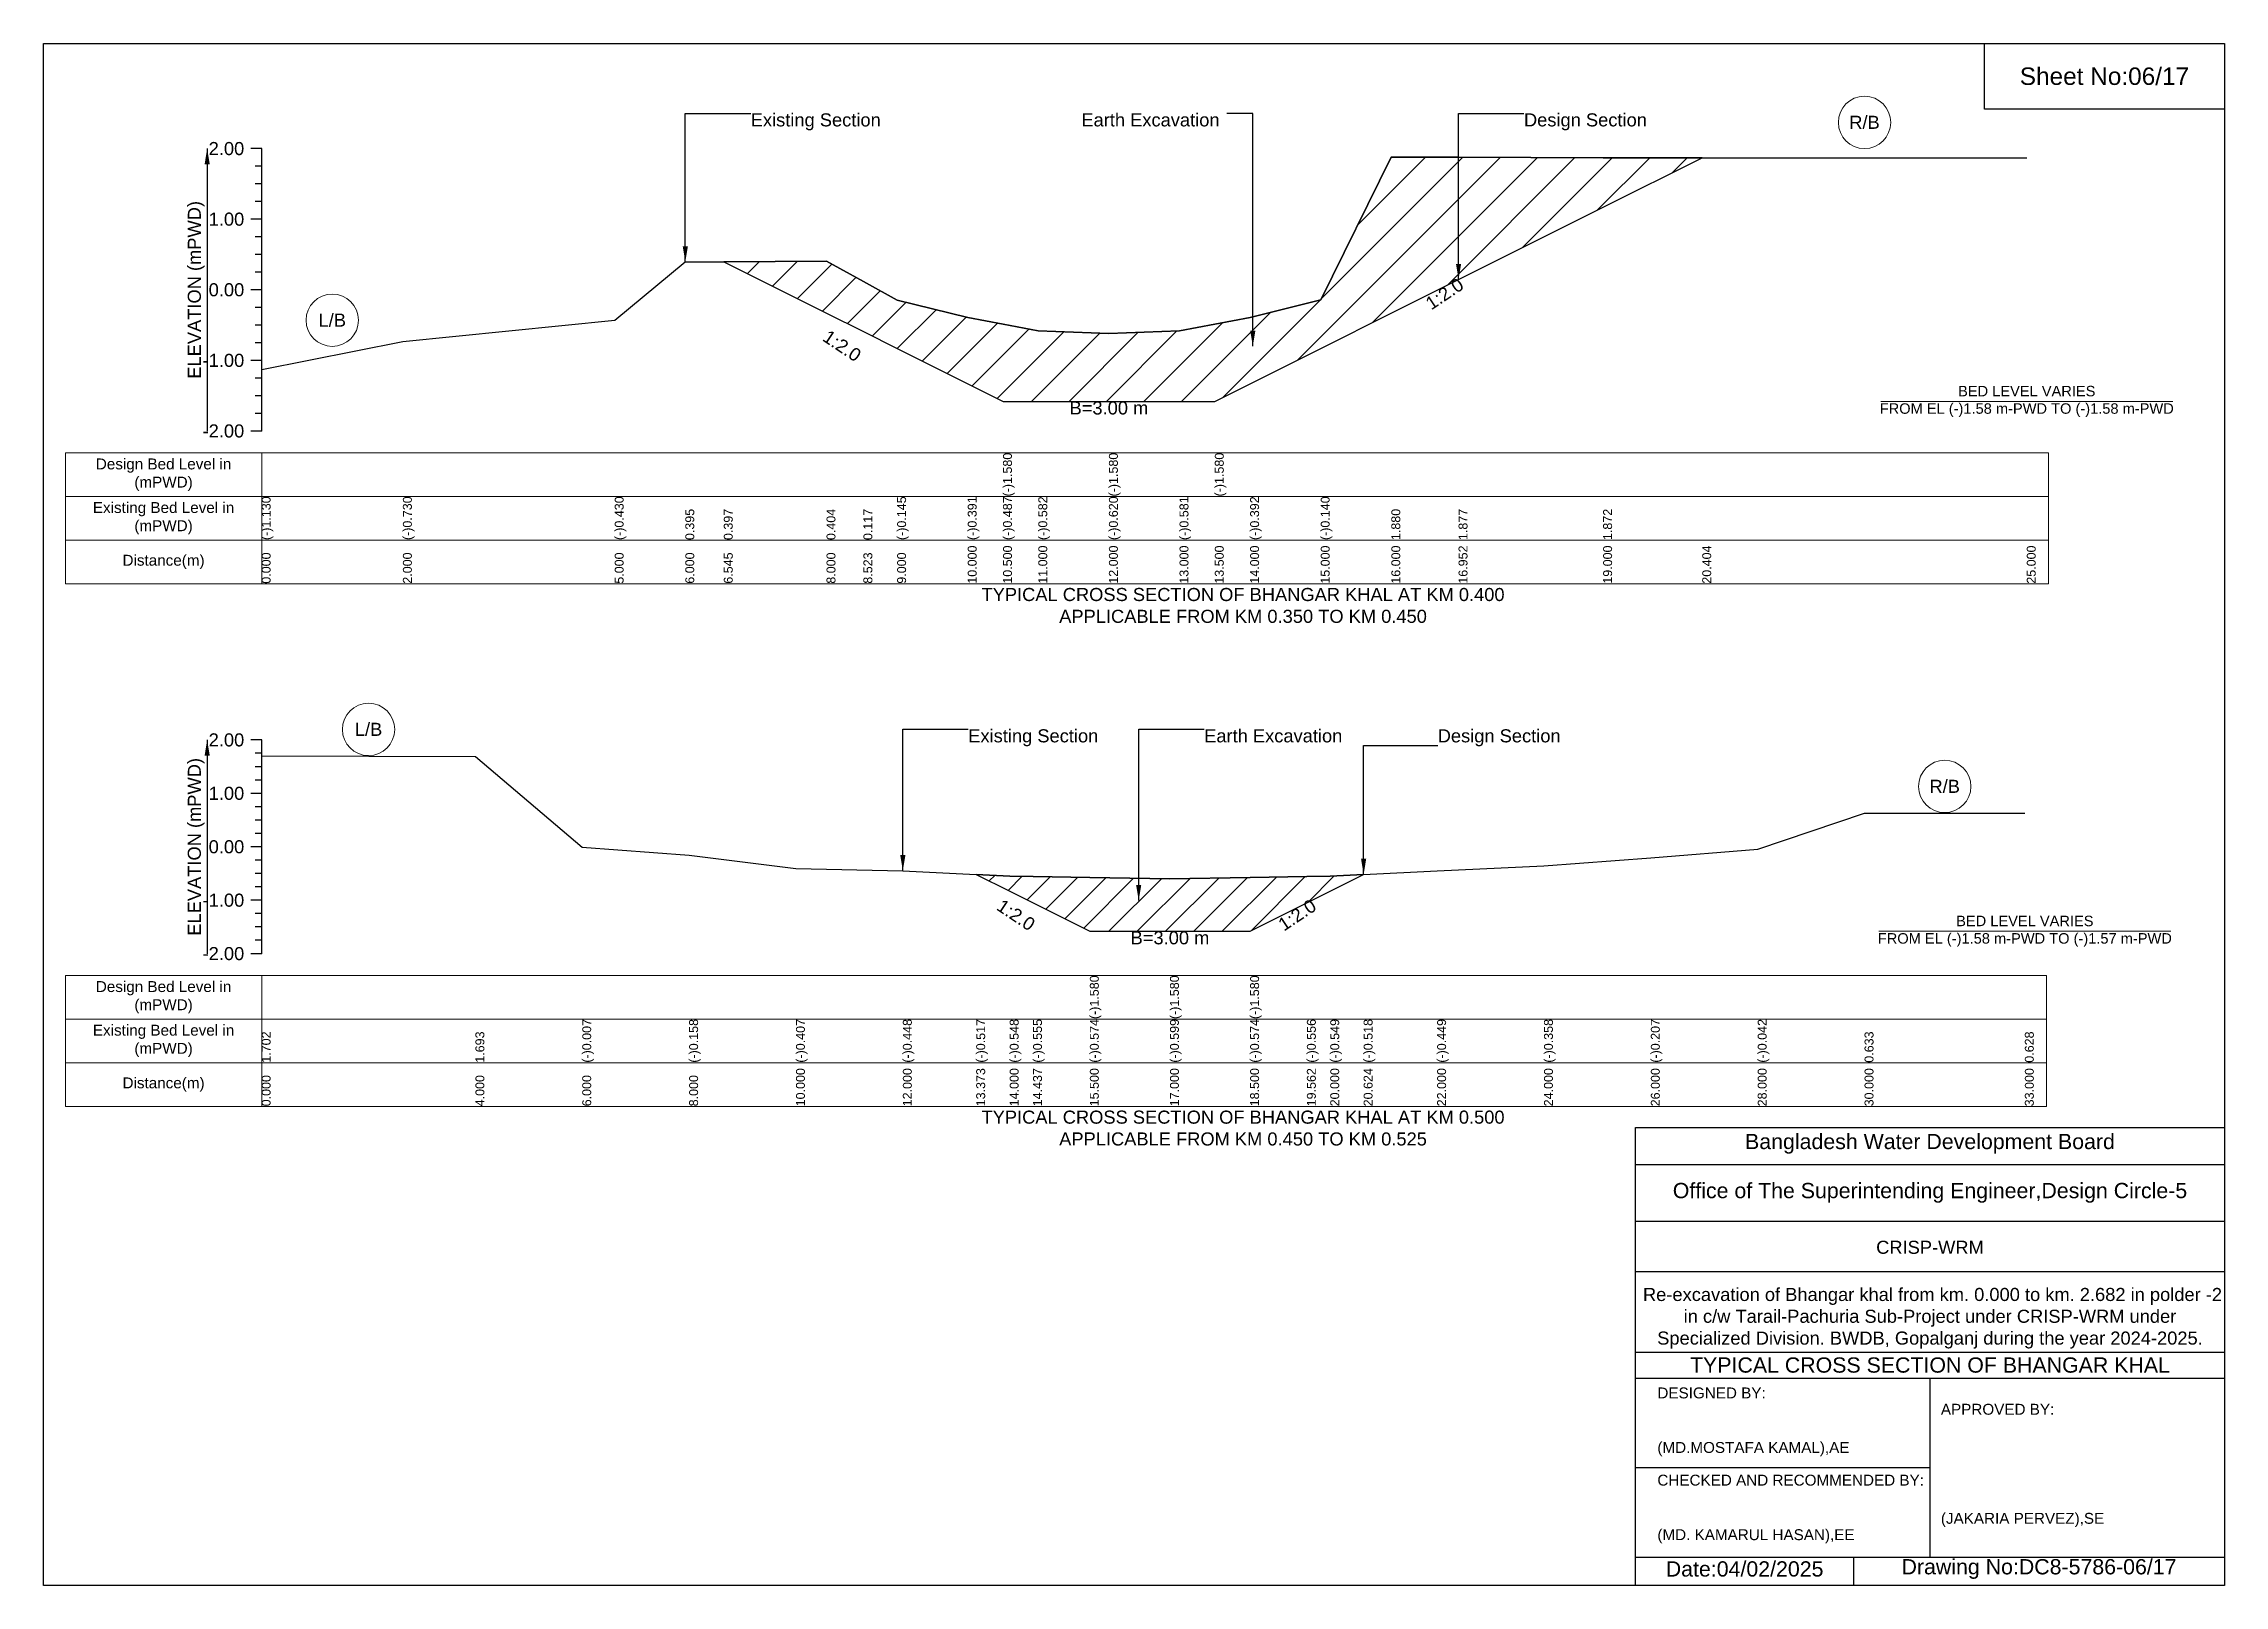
# Model space of a CAD drawing. Header units: inches. Extents: x 91000 to 288000, y -13659 to 0.
# Drawn here: x 150000 to 158000, y -5656 to 0 of the extents above; entities that cross this region are included whole.
import ezdxf

# ---------------------------------------------------------------- set-up
doc = ezdxf.new("R2010")
doc.units = ezdxf.units.IN
doc.header["$LTSCALE"] = 7
doc.header["$MEASUREMENT"] = 0
for name, color, linetype, lineweight in [('Cross section Data Border', 7, 'Continuous', 9), ('Cross Section Labels', 7, 'Continuous', 9), ('Existing_Bed_Level for Xsection', 7, 'Continuous', 25)]:
    doc.layers.add(name, color=color, linetype=linetype, lineweight=lineweight)
doc.styles.get("Standard").update_dxf_attribs({"font": 'arial.ttf'})
doc.dimstyles.get("Standard").update_dxf_attribs({"dimtxt": 0.18, "dimasz": 0.18, "dimexe": 0.18, "dimexo": 0.0625, "dimgap": 0.09, "dimtad": 0, "dimtih": 1, "dimtoh": 1, "dimdec": 4, "dimzin": 0, "dimdsep": 46, "dimtxsty": 'Standard', "dimcen": 0.09, "dimadec": 0, "dimazin": 0, "dimtfac": 1, "dimtdec": 4, "dimtofl": 0, "dimtmove": 0, "dimatfit": 3, "dimfxl": 1, "dimtolj": 1, "dimtzin": 0, "dimarcsym": 0})

msp = doc.modelspace()

# ---------------------------------------------------------------- texts
at = {"attachment_point": 5}
for s, insert, char_height in [('Sheet No:06/17', (157560, -120), 64), ('Bangladesh Water Development Board', (156920, -4036), 56), ('Office of The Superintending Engineer,Design Circle-5', (156920, -4216), 56)]:
    msp.add_mtext(s, dxfattribs=dict(at, insert=insert, char_height=char_height))
for s, insert, char_height, width, attachment_point in [('CRISP-WRM', (156920, -4416), 48, 2240, 5), (' Re-excavation of Bhangar khal from km. 0.000 to km. 2.682 in polder -2 in c/w Tarail-Pachuria Sub-Project under CRISP-WRM under Specialized Division. BWDB, Gopalganj during the year 2024-2025.', (156920, -4676), 48, 2160, 5), ('TYPICAL CROSS SECTION OF BHANGAR KHAL', (156920, -4848), 56, 2240, 5), ('DESIGNED BY:^J^J^J(MD.MOSTAFA KAMAL),AE', (155920, -5056), 40, 1120, 4), ('APPROVED BY:^J^J^J^J^J^J(JAKARIA PERVEZ),SE', (156960, -5216), 40, 1120, 4), ('CHECKED AND RECOMMENDED BY:^J^J^J(MD. KAMARUL HASAN),EE', (155920, -5376), 40, 1120, 4), ('Date:04/02/2025', (156240, -5596), 56, 1120, 5), ('Drawing No:DC8-5786-06/17', (157320, -5596), 56, 1760, 5)]:
    msp.add_mtext(s, dxfattribs=dict(insert=insert, char_height=char_height, width=width, attachment_point=attachment_point))
at = {"layer": 'Cross section Data Border', "char_height": 40, "width": 640, "attachment_point": 5}
for s, insert in [('Design Bed Level in (mPWD)', (150440, -1581.3)), ('Existing Bed Level in (mPWD)', (150440, -1741.3)), ('Distance(m)', (150440, -1901.3)), ('Design Bed Level in (mPWD)', (150440, -3498.6)), ('Existing Bed Level in (mPWD)', (150440, -3658.6)), ('Distance(m)', (150440, -3818.6))]:
    msp.add_mtext(s, dxfattribs=dict(at, insert=insert))
at = {"layer": 'Cross Section Labels'}
for s, insert, char_height, attachment_point in [('Existing Section', (152594, -255.8), 48, 1), ('Earth Excavation', (153807, -255.8), 48, 1), ('Design Section', (155430.6, -255.8), 48, 1), ('R/B', (156679.8, -289), 48, 5), ('L/B', (151059, -1014.7), 48, 5), ('BED LEVEL VARIES ^JFROM EL (-)1.58 m-PWD TO (-)1.58 m-PWD', (157275, -1312.5), 38.4, 5), ('B=3.00 m', (153908, -1312.5), 48, 2), ('TYPICAL CROSS SECTION OF BHANGAR KHAL AT KM 0.400^JAPPLICABLE FROM KM 0.350 TO KM 0.450', (154400, -2061.3), 48, 5), ('L/B', (151192, -2515.9), 48, 5), ('Existing Section', (153392, -2515.4), 48, 1), ('Earth Excavation', (154257.4, -2515.4), 48, 1), ('Design Section', (155114.1, -2515.4), 48, 1), ('R/B', (156974, -2725), 48, 5), ('BED LEVEL VARIES ^JFROM EL (-)1.58 m-PWD TO (-)1.57 m-PWD', (157268, -3256.3), 38.4, 5), ('B=3.00 m', (154132, -3256.3), 48, 2), ('TYPICAL CROSS SECTION OF BHANGAR KHAL AT KM 0.500^JAPPLICABLE FROM KM 0.450 TO KM 0.525', (154400, -3978.6), 48, 5)]:
    msp.add_mtext(s, dxfattribs=dict(at, insert=insert, char_height=char_height, attachment_point=attachment_point))
at = {"layer": 'Cross Section Labels', "char_height": 48, "attachment_point": 2}
for insert, rotation in [((155125.8, -897.9), 33.69007), ((152942.6, -1088.8), 326.30993), ((153580.6, -3176.6), 326.30993), ((154585.2, -3176.7), 33.69007)]:
    msp.add_mtext('1:2.0', dxfattribs=dict(at, insert=insert, rotation=rotation))
at = {"layer": 'Existing_Bed_Level for Xsection', "char_height": 48, "attachment_point": 6}
for s, insert in [('2.00', (150736, -385.3)), ('1.00', (150736, -644.3)), ('0.00', (150736, -903.3)), ('-1.00', (150736, -1162.3)), ('-2.00', (150736, -1421.3)), ('2.00', (150736, -2554.6)), ('1.00', (150736, -2750.6)), ('0.00', (150736, -2946.6)), ('-1.00', (150736, -3142.6)), ('-2.00', (150736, -3338.6))]:
    msp.add_mtext(s, dxfattribs=dict(at, insert=insert))
at = {"layer": 'Existing_Bed_Level for Xsection', "rotation": 90}
for s, insert, char_height, attachment_point in [('ELEVATION (mPWD)', (150560, -903.3), 48, 5), ('(-)1.580', (153519.5, -1661.3), 32.8, 1), ('(-)1.580', (153908, -1661.3), 32.8, 1), ('(-)1.580', (154296.5, -1661.3), 32.8, 1), ('(-)1.130', (150800, -1821.3), 32.8, 1), ('(-)0.730', (151318, -1821.3), 32.8, 1), ('(-)0.430', (152095, -1821.3), 32.8, 1), ('(-)0.145', (153131, -1821.3), 32.8, 1), ('(-)0.391', (153390, -1821.3), 32.8, 1), ('(-)0.487', (153519.5, -1821.3), 32.8, 1), ('(-)0.582', (153649, -1821.3), 32.8, 1), ('(-)0.620', (153908, -1821.3), 32.8, 1), ('(-)0.581', (154167, -1821.3), 32.8, 1), ('(-)0.392', (154426, -1821.3), 32.8, 1), ('(-)0.140', (154685, -1821.3), 32.8, 1), ('0.395', (152354, -1821.3), 32.8, 1), ('0.397', (152495.2, -1821.3), 32.8, 1), ('0.404', (152872, -1821.3), 32.8, 1), ('0.117', (153007.3, -1821.3), 32.8, 1), ('1.880', (154944, -1821.3), 32.8, 1), ('1.877', (155190.6, -1821.3), 32.8, 1), ('1.872', (155721, -1821.3), 32.8, 1), ('0.000', (150800, -1981.3), 32.8, 1), ('2.000', (151318, -1981.3), 32.8, 1), ('5.000', (152095, -1981.3), 32.8, 1), ('6.000', (152354, -1981.3), 32.8, 1), ('6.545', (152495.2, -1981.3), 32.8, 1), ('8.000', (152872, -1981.3), 32.8, 1), ('8.523', (153007.3, -1981.3), 32.8, 1), ('9.000', (153131, -1981.3), 32.8, 1), ('10.000', (153390, -1981.3), 32.8, 1), ('10.500', (153519.5, -1981.3), 32.8, 1), ('11.000', (153649, -1981.3), 32.8, 1), ('12.000', (153908, -1981.3), 32.8, 1), ('13.000', (154167, -1981.3), 32.8, 1), ('13.500', (154296.5, -1981.3), 32.8, 1), ('14.000', (154426, -1981.3), 32.8, 1), ('15.000', (154685, -1981.3), 32.8, 1), ('16.000', (154944, -1981.3), 32.8, 1), ('16.952', (155190.6, -1981.3), 32.8, 1), ('19.000', (155721, -1981.3), 32.8, 1), ('20.404', (156084.6, -1981.3), 32.8, 1), ('25.000', (157275, -1981.3), 32.8, 1), ('ELEVATION (mPWD)', (150560, -2946.6), 48, 5), ('(-)1.580', (153838, -3578.6), 32.8, 1), ('(-)1.580', (154132, -3578.6), 32.8, 1), ('(-)1.580', (154426, -3578.6), 32.8, 1), ('(-)0.007', (151976, -3738.6), 32.8, 1), ('(-)0.158', (152368, -3738.6), 32.8, 1), ('(-)0.407', (152760, -3738.6), 32.8, 1), ('(-)0.448', (153152, -3738.6), 32.8, 1), ('(-)0.517', (153421.2, -3738.6), 32.8, 1), ('(-)0.548', (153544, -3738.6), 32.8, 1), ('(-)0.555', (153629.6, -3738.6), 32.8, 1), ('(-)0.574', (153838, -3738.6), 32.8, 1), ('(-)0.599', (154132, -3738.6), 32.8, 1), ('(-)0.574', (154426, -3738.6), 32.8, 1), ('(-)0.556', (154634.2, -3738.6), 32.8, 1), ('(-)0.549', (154720, -3738.6), 32.8, 1), ('(-)0.518', (154842.4, -3738.6), 32.8, 1), ('(-)0.449', (155112, -3738.6), 32.8, 1), ('(-)0.358', (155504, -3738.6), 32.8, 1), ('(-)0.207', (155896, -3738.6), 32.8, 1), ('(-)0.042', (156288, -3738.6), 32.8, 1), ('1.702', (150800, -3738.6), 32.8, 1), ('1.693', (151584, -3738.6), 32.8, 1), ('0.633', (156680, -3738.6), 32.8, 1), ('0.628', (157268, -3738.6), 32.8, 1), ('20.624', (154842.4, -3898.6), 32.8, 1), ('0.000', (150800, -3898.6), 32.8, 1), ('4.000', (151584, -3898.6), 32.8, 1), ('6.000', (151976, -3898.6), 32.8, 1), ('8.000', (152368, -3898.6), 32.8, 1), ('10.000', (152760, -3898.6), 32.8, 1), ('12.000', (153152, -3898.6), 32.8, 1), ('13.373', (153421.2, -3898.6), 32.8, 1), ('14.000', (153544, -3898.6), 32.8, 1), ('14.437', (153629.6, -3898.6), 32.8, 1), ('15.500', (153838, -3898.6), 32.8, 1), ('17.000', (154132, -3898.6), 32.8, 1), ('18.500', (154426, -3898.6), 32.8, 1), ('19.562', (154634.2, -3898.6), 32.8, 1), ('20.000', (154720, -3898.6), 32.8, 1), ('22.000', (155112, -3898.6), 32.8, 1), ('24.000', (155504, -3898.6), 32.8, 1), ('26.000', (155896, -3898.6), 32.8, 1), ('28.000', (156288, -3898.6), 32.8, 1), ('30.000', (156680, -3898.6), 32.8, 1), ('33.000', (157268, -3898.6), 32.8, 1)]:
    msp.add_mtext(s, dxfattribs=dict(at, insert=insert, char_height=char_height, attachment_point=attachment_point))

# ---------------------------------------------------------------- hatches: boundary and pattern name
at = {"layer": 'Existing_Bed_Level for Xsection'}
h = msp.add_hatch(dxfattribs=at)
h.set_pattern_fill('ANSI31', color=256, scale=777, style=0)
h.paths.add_polyline_path([(152495.2, -800.4), (152872, -988.8), (153007.3, -1056.5), (153131, -1118.3), (153390, -1247.8), (153519.5, -1312.5), (153649, -1312.5), (153908, -1312.5), (154167, -1312.5), (154296.5, -1312.5), (154426, -1247.8), (154685, -1118.3), (154944, -988.8), (155190.6, -865.5), (155721, -600.3), (156084.6, -418.5), (155721, -418.5), (155190.6, -417.1), (154944, -416.4), (154685, -939.6), (154426, -1004.9), (154296.5, -1029.3), (154167, -1053.8), (153908, -1063.9), (153649, -1054.1), (153519.5, -1029.3), (153390, -1004.6), (153131, -940.9), (153007.3, -873), (152872, -798.7)])
h = msp.add_hatch(dxfattribs=at)
h.set_pattern_fill('ANSI31', color=256, scale=588, style=0)
h.paths.add_polyline_path([(153421.2, -3047.9), (153544, -3109.3), (153629.6, -3152.1), (153838, -3256.3), (154132, -3256.3), (154426, -3256.3), (154634.2, -3152.2), (154720, -3109.3), (154842.4, -3048.1), (154720, -3054.2), (154634.2, -3055.6), (154426, -3059.1), (154132, -3064), (153838, -3059), (153629.6, -3055.5), (153544, -3054)])

# ---------------------------------------------------------------- linework, layer by layer
for points in [[(150000, 0), (158000, 0), (158000, -5656), (150000, -5656)], [(157120, 0), (158000, 0), (158000, -240), (157120, -240)]]:
    msp.add_lwpolyline(points, close=True)
for points in [[(155840, -5656), (155840, -3976), (158000, -3976)], [(155840, -4112), (158000, -4112)], [(155840, -4320), (158000, -4320)], [(155840, -4504), (158000, -4504)], [(155840, -4800), (158000, -4800)], [(155840, -4896), (158000, -4896)], [(156920, -4896), (156920, -5552)], [(155840, -5224), (156920, -5224)], [(155840, -5552), (158000, -5552)], [(156640, -5552), (156640, -5656)]]:
    msp.add_lwpolyline(points)
at = {"layer": 'Cross section Data Border'}
for points in [[(150080, -1501.3), (157355, -1501.3), (157355, -1981.3), (150080, -1981.3)], [(150080, -3418.6), (157348, -3418.6), (157348, -3898.6), (150080, -3898.6)]]:
    msp.add_lwpolyline(points, close=True, dxfattribs=at)
for points in [[(150800, -1501.3), (150800, -1981.3)], [(150080, -1661.3), (157355, -1661.3)], [(150080, -1821.3), (157355, -1821.3)], [(150800, -3418.6), (150800, -3898.6)], [(150080, -3578.6), (157348, -3578.6)], [(150080, -3738.6), (157348, -3738.6)]]:
    msp.add_lwpolyline(points, dxfattribs=at)
at = {"layer": 'Cross Section Labels'}
for points in [[(156739.2, -1312.5), (157810.8, -1312.5)], [(156732.2, -3256.3), (157803.8, -3256.3)]]:
    msp.add_lwpolyline(points, dxfattribs=at)
for centre in [(156679.8, -289), (151059, -1014.7), (151192, -2515.9), (156974, -2725)]:
    msp.add_circle(centre, 96, dxfattribs=at)
at = {"layer": 'Existing_Bed_Level for Xsection'}
for points in [[(150800, -385.3), (150760, -385.3)], [(150800, -1421.3), (150800, -1162.3), (150800, -903.3), (150800, -644.3), (150800, -385.3)], [(150800, -450.1), (150776, -450.1)], [(150800, -1196), (151318, -1092.4), (152095, -1014.7), (152354, -801), (152495.2, -800.4), (152872, -798.7), (153007.3, -873), (153131, -940.9), (153390, -1004.6), (153519.5, -1029.3), (153519.5, -1029.3), (153649, -1054.1), (153908, -1063.9), (153908, -1063.9), (154167, -1053.8), (154296.5, -1029.3), (154296.5, -1029.3), (154426, -1004.9), (154685, -939.6), (154944, -416.4), (155190.6, -417.1), (155721, -418.5), (156084.6, -418.5), (157275, -418.5)], [(150800, -514.8), (150776, -514.8)], [(150800, -579.6), (150776, -579.6)], [(150800, -644.3), (150760, -644.3)], [(150800, -709.1), (150776, -709.1)], [(150800, -773.8), (150776, -773.8)], [(150800, -838.6), (150776, -838.6)], [(150800, -903.3), (150760, -903.3)], [(150800, -968.1), (150776, -968.1)], [(150800, -1032.8), (150776, -1032.8)], [(150800, -1097.6), (150776, -1097.6)], [(150800, -1162.3), (150760, -1162.3)], [(150800, -1227.1), (150776, -1227.1)], [(150800, -1291.8), (150776, -1291.8)], [(150800, -1356.6), (150776, -1356.6)], [(150800, -1421.3), (150760, -1421.3)], [(150800, -2554.6), (150760, -2554.6)], [(150800, -3338.6), (150800, -3142.6), (150800, -2946.6), (150800, -2750.6), (150800, -2554.6)], [(150800, -2603.6), (150776, -2603.6)], [(150800, -2613), (151584, -2614.8), (151976, -2948), (152368, -2977.6), (152760, -3026.4), (153152, -3034.4), (153421.2, -3047.9), (153544, -3054), (153629.6, -3055.5), (153838, -3059), (153838, -3059), (154132, -3064), (154132, -3064), (154426, -3059.1), (154426, -3059.1), (154634.2, -3055.6), (154720, -3054.2), (154842.4, -3048.1), (155112, -3034.6), (155504, -3016.8), (155896, -2987.2), (156288, -2954.8), (156680, -2822.5), (157268, -2823.5)], [(150800, -2652.6), (150776, -2652.6)], [(150800, -2701.6), (150776, -2701.6)], [(150800, -2750.6), (150760, -2750.6)], [(150800, -2799.6), (150776, -2799.6)], [(150800, -2848.6), (150776, -2848.6)], [(150800, -2946.6), (150760, -2946.6)], [(150800, -2897.6), (150776, -2897.6)], [(150800, -2995.6), (150776, -2995.6)], [(150800, -3044.6), (150776, -3044.6)], [(150800, -3093.6), (150776, -3093.6)], [(150800, -3142.6), (150760, -3142.6)], [(150800, -3191.6), (150776, -3191.6)], [(150800, -3240.6), (150776, -3240.6)], [(150800, -3338.6), (150760, -3338.6)], [(150800, -3289.6), (150776, -3289.6)]]:
    msp.add_lwpolyline(points, dxfattribs=at)
for points in [[(152495.2, -800.4), (152872, -988.8), (153007.3, -1056.5), (153131, -1118.3), (153390, -1247.8), (153519.5, -1312.5), (153519.5, -1312.5), (153649, -1312.5), (153908, -1312.5), (153908, -1312.5), (154167, -1312.5), (154296.5, -1312.5), (154296.5, -1312.5), (154426, -1247.8), (154685, -1118.3), (154944, -988.8), (155190.6, -865.5), (155721, -600.3), (156084.6, -418.5), (156084.6, -418.5), (156084.6, -418.5), (155721, -418.5), (155190.6, -417.1), (154944, -416.4), (154685, -939.6), (154426, -1004.9), (154296.5, -1029.3), (154296.5, -1029.3), (154167, -1053.8), (153908, -1063.9), (153908, -1063.9), (153649, -1054.1), (153519.5, -1029.3), (153519.5, -1029.3), (153390, -1004.6), (153131, -940.9), (153007.3, -873), (152872, -798.7)], [(153421.2, -3047.9), (153544, -3109.3), (153629.6, -3152.1), (153838, -3256.3), (153838, -3256.3), (154132, -3256.3), (154132, -3256.3), (154426, -3256.3), (154426, -3256.3), (154634.2, -3152.2), (154720, -3109.3), (154842.4, -3048.1), (154842.4, -3048.1), (154842.4, -3048.1), (154720, -3054.2), (154634.2, -3055.6), (154426, -3059.1), (154426, -3059.1), (154132, -3064), (154132, -3064), (153838, -3059), (153838, -3059), (153629.6, -3055.5), (153544, -3054)]]:
    msp.add_lwpolyline(points, close=True, dxfattribs=at)

msp.set_redraw_order([(e.dxf.handle, doc.entitydb.next_handle()) for e in msp.query("TEXT MTEXT ATTDEF DIMENSION ARC_DIMENSION")])  # texts and dimensions are drawn at this point

# ---------------------------------------------------------------- leaders
at = {"layer": 'Cross Section Labels', "annotation_type": 0, "has_hookline": 1}
for points, hookline_direction, text_width in [([(152354, -801), (152354, -255.8), (152593.9, -255.8)], 0, 467.2), ([(154435.8, -1110.4), (154435.8, -255.8), (154340.5, -255.8)], 1, 497), ([(155190.6, -865.5), (155190.6, -255.8), (155430.5, -255.8)], 0, 441.2), ([(153152, -3034.4), (153152, -2515.4), (153391.9, -2515.4)], 0, 467.2), ([(154017.2, -3143.7), (154017.2, -2515.4), (154257.3, -2515.4)], 0, 497), ([(154842.4, -3048.1), (154842.4, -2574.7), (155114, -2574.7)], 0, 441.2)]:
    msp.add_leader(points, dimstyle='Standard', override={"dimasz": 57.6}, dxfattribs=dict(at, hookline_direction=hookline_direction, text_width=text_width))
at = {"layer": 'Existing_Bed_Level for Xsection'}
for points in [[(150600, -385.3), (150600, -1421.3)], [(150600, -2554.6), (150600, -3338.6)]]:
    msp.add_leader(points, dimstyle='Standard', override={"dimasz": 57.6}, dxfattribs=at)

doc.saveas('drawing.dxf')
